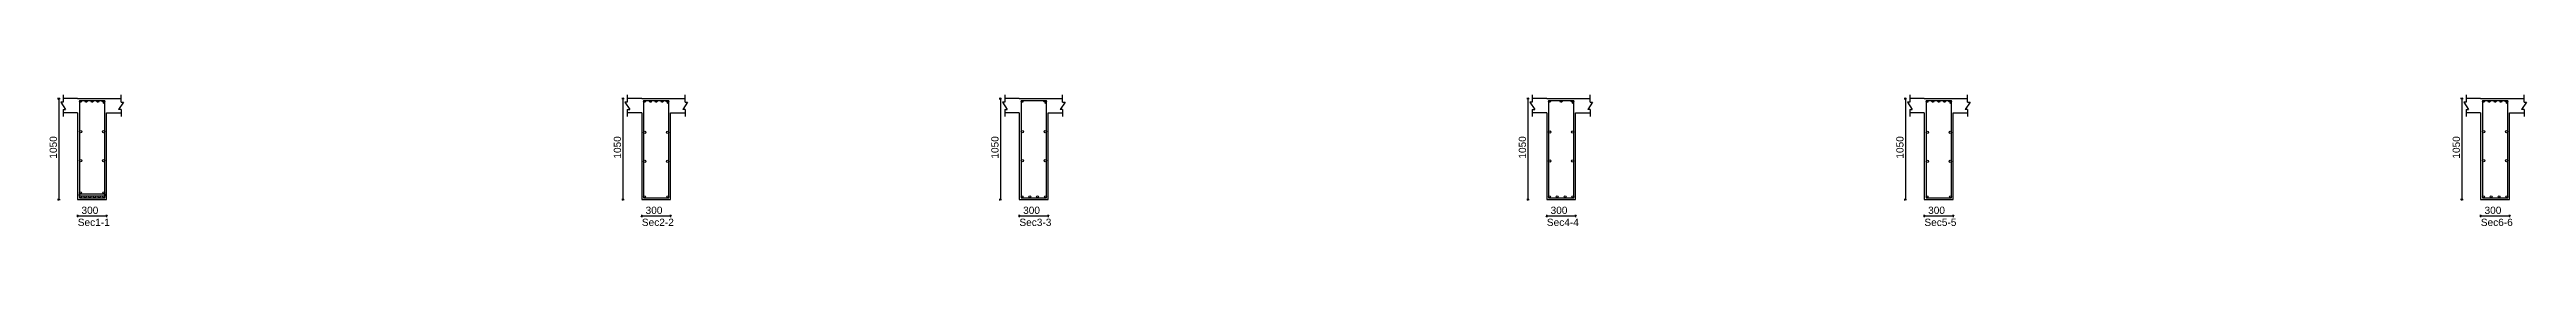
# Model space of a CAD drawing. Extents: x 0 to 98, y 3 to 248.
# Drawn here: x 5.38 to 31.07, y 147.57 to 148.93 of the extents above; entities that cross this region are included whole.
import ezdxf

# ---------------------------------------------------------------- set-up
doc = ezdxf.new("R2010")
doc.units = 0
for name, color, linetype in [('Beam_Cross_Label', 4, 'CONTINUOUS'), ('Beam_CrossSection', 2, 'CONTINUOUS'), ('dim_all', 7, 'CONTINUOUS'), ('main_botbars', 4, 'CONTINUOUS'), ('main_topbars', 4, 'CONTINUOUS'), ('Sidefacebar', 140, 'CONTINUOUS'), ('Spacerbar', 7, 'CONTINUOUS'), ('Stirrup_bar', 1, 'CONTINUOUS')]:
    doc.layers.add(name, color=color, linetype=linetype)
doc.styles.add('STRUDS_Arial', font='ARIAL.TTF', dxfattribs={"height": 0.04})

msp = doc.modelspace()

# ---------------------------------------------------------------- texts
at = {"layer": 'Beam_Cross_Label', "style": 'STRUDS_Arial'}
for s, p in [('Sec1-1', (5.6715, 147.568)), ('Sec2-2', (11.5215, 147.568)), ('Sec3-3', (15.4365, 147.568)), ('Sec4-4', (20.9065, 147.568)), ('Sec5-5', (24.8215, 147.568)), ('Sec6-6', (30.5915, 147.568))]:
    msp.add_text(s, height=0.075, dxfattribs=at).set_placement(p)
at = {"layer": 'dim_all', "style": 'STRUDS_Arial'}
for p in [(5.455, 148.268), (11.305, 148.268), (15.22, 148.268), (20.69, 148.268), (24.605, 148.268), (30.375, 148.268)]:
    msp.add_text('1050', height=0.075, rotation=90, dxfattribs=at).set_placement(p)
for p in [(5.71, 147.693), (11.56, 147.693), (15.475, 147.693), (20.945, 147.693), (24.86, 147.693), (30.63, 147.693)]:
    msp.add_text('300', height=0.075, dxfattribs=at).set_placement(p)

# ---------------------------------------------------------------- linework, layer by layer
at = {"layer": 'Beam_CrossSection'}
for p, q in [((5.52, 148.855), (5.495, 148.855)), ((5.495, 148.855), (5.545, 148.78)), ((5.52, 148.93), (5.52, 148.855)), ((5.67, 148.893), (5.52, 148.893)), ((5.52, 148.78), (5.52, 148.705)), ((5.52, 148.78), (5.545, 148.78)), ((5.67, 148.743), (5.52, 148.743)), ((5.67, 148.893), (5.97, 148.893)), ((5.67, 148.893), (5.67, 148.893)), ((5.67, 148.743), (5.67, 147.843)), ((5.97, 148.893), (5.97, 148.893)), ((5.97, 148.893), (6.12, 148.893)), ((5.97, 147.843), (5.97, 148.743)), ((5.97, 148.743), (6.12, 148.743)), ((6.145, 148.855), (6.095, 148.78)), ((6.12, 148.78), (6.095, 148.78)), ((6.12, 148.855), (6.12, 148.93)), ((6.12, 148.855), (6.145, 148.855)), ((6.12, 148.78), (6.12, 148.705)), ((11.37, 148.855), (11.345, 148.855)), ((11.345, 148.855), (11.395, 148.78)), ((11.37, 148.93), (11.37, 148.855)), ((11.52, 148.893), (11.37, 148.893)), ((11.37, 148.78), (11.37, 148.705)), ((11.37, 148.78), (11.395, 148.78)), ((11.52, 148.743), (11.37, 148.743)), ((11.52, 148.893), (11.82, 148.893)), ((11.52, 148.893), (11.52, 148.893)), ((11.52, 148.743), (11.52, 147.843)), ((11.82, 148.893), (11.82, 148.893)), ((11.82, 148.893), (11.97, 148.893)), ((11.82, 147.843), (11.82, 148.743)), ((11.82, 148.743), (11.97, 148.743)), ((11.995, 148.855), (11.945, 148.78)), ((11.97, 148.78), (11.945, 148.78)), ((11.97, 148.855), (11.97, 148.93)), ((11.97, 148.855), (11.995, 148.855)), ((11.97, 148.78), (11.97, 148.705)), ((15.285, 148.855), (15.26, 148.855)), ((15.26, 148.855), (15.31, 148.78)), ((15.285, 148.93), (15.285, 148.855)), ((15.435, 148.893), (15.285, 148.893)), ((15.285, 148.78), (15.285, 148.705)), ((15.285, 148.78), (15.31, 148.78)), ((15.435, 148.743), (15.285, 148.743)), ((15.435, 148.893), (15.735, 148.893)), ((15.435, 148.893), (15.435, 148.893)), ((15.435, 148.743), (15.435, 147.843)), ((15.735, 148.893), (15.735, 148.893)), ((15.735, 148.893), (15.885, 148.893)), ((15.735, 147.843), (15.735, 148.743)), ((15.735, 148.743), (15.885, 148.743)), ((15.91, 148.855), (15.86, 148.78)), ((15.885, 148.78), (15.86, 148.78)), ((15.885, 148.855), (15.885, 148.93)), ((15.885, 148.855), (15.91, 148.855)), ((15.885, 148.78), (15.885, 148.705)), ((20.755, 148.855), (20.73, 148.855)), ((20.73, 148.855), (20.78, 148.78)), ((20.755, 148.93), (20.755, 148.855)), ((20.905, 148.893), (20.755, 148.893)), ((20.755, 148.78), (20.755, 148.705)), ((20.755, 148.78), (20.78, 148.78)), ((20.905, 148.743), (20.755, 148.743)), ((20.905, 148.893), (21.205, 148.893)), ((20.905, 148.893), (20.905, 148.893)), ((20.905, 148.743), (20.905, 147.843)), ((21.205, 148.893), (21.205, 148.893)), ((21.205, 148.893), (21.355, 148.893)), ((21.205, 147.843), (21.205, 148.743)), ((21.205, 148.743), (21.355, 148.743)), ((21.38, 148.855), (21.33, 148.78)), ((21.355, 148.78), (21.33, 148.78)), ((21.355, 148.855), (21.355, 148.93)), ((21.355, 148.855), (21.38, 148.855)), ((21.355, 148.78), (21.355, 148.705)), ((24.67, 148.855), (24.645, 148.855)), ((24.645, 148.855), (24.695, 148.78)), ((24.67, 148.93), (24.67, 148.855)), ((24.82, 148.893), (24.67, 148.893)), ((24.67, 148.78), (24.67, 148.705)), ((24.67, 148.78), (24.695, 148.78)), ((24.82, 148.743), (24.67, 148.743)), ((24.82, 148.893), (25.12, 148.893)), ((24.82, 148.893), (24.82, 148.893)), ((24.82, 148.743), (24.82, 147.843)), ((25.12, 148.893), (25.12, 148.893)), ((25.12, 148.893), (25.27, 148.893)), ((25.12, 147.843), (25.12, 148.743)), ((25.12, 148.743), (25.27, 148.743)), ((25.295, 148.855), (25.245, 148.78)), ((25.27, 148.78), (25.245, 148.78)), ((25.27, 148.855), (25.27, 148.93)), ((25.27, 148.855), (25.295, 148.855)), ((25.27, 148.78), (25.27, 148.705)), ((30.44, 148.855), (30.415, 148.855)), ((30.415, 148.855), (30.465, 148.78)), ((30.44, 148.93), (30.44, 148.855)), ((30.59, 148.893), (30.44, 148.893)), ((30.44, 148.78), (30.44, 148.705)), ((30.44, 148.78), (30.465, 148.78)), ((30.59, 148.743), (30.44, 148.743)), ((30.59, 148.893), (30.89, 148.893)), ((30.59, 148.893), (30.59, 148.893)), ((30.59, 148.743), (30.59, 147.843)), ((30.89, 148.893), (30.89, 148.893)), ((30.89, 148.893), (31.04, 148.893)), ((30.89, 147.843), (30.89, 148.743)), ((30.89, 148.743), (31.04, 148.743)), ((31.065, 148.855), (31.015, 148.78)), ((31.04, 148.78), (31.015, 148.78)), ((31.04, 148.855), (31.04, 148.93)), ((31.04, 148.855), (31.065, 148.855)), ((31.04, 148.78), (31.04, 148.705)), ((5.67, 147.843), (5.97, 147.843)), ((11.52, 147.843), (11.82, 147.843)), ((15.435, 147.843), (15.735, 147.843)), ((20.905, 147.843), (21.205, 147.843)), ((24.82, 147.843), (25.12, 147.843)), ((30.59, 147.843), (30.89, 147.843))]:
    msp.add_line(p, q, dxfattribs=at)
at = {"layer": 'dim_all'}
for p, q in [((5.475, 148.893), (5.4625, 148.893)), ((5.475, 148.893), (5.4662, 148.884)), ((5.475, 148.893), (5.4838, 148.901)), ((5.475, 148.893), (5.4875, 148.893)), ((5.475, 148.893), (5.475, 147.843)), ((11.325, 148.893), (11.3125, 148.893)), ((11.325, 148.893), (11.3162, 148.884)), ((11.325, 148.893), (11.3338, 148.901)), ((11.325, 148.893), (11.3375, 148.893)), ((11.325, 148.893), (11.325, 147.843)), ((15.24, 148.893), (15.2275, 148.893)), ((15.24, 148.893), (15.2312, 148.884)), ((15.24, 148.893), (15.2488, 148.901)), ((15.24, 148.893), (15.2525, 148.893)), ((15.24, 148.893), (15.24, 147.843)), ((20.71, 148.893), (20.6975, 148.893)), ((20.71, 148.893), (20.7012, 148.884)), ((20.71, 148.893), (20.7188, 148.901)), ((20.71, 148.893), (20.7225, 148.893)), ((20.71, 148.893), (20.71, 147.843)), ((24.625, 148.893), (24.6125, 148.893)), ((24.625, 148.893), (24.6162, 148.884)), ((24.625, 148.893), (24.6338, 148.901)), ((24.625, 148.893), (24.6375, 148.893)), ((24.625, 148.893), (24.625, 147.843)), ((30.395, 148.893), (30.3825, 148.893)), ((30.395, 148.893), (30.3862, 148.884)), ((30.395, 148.893), (30.4039, 148.901)), ((30.395, 148.893), (30.4075, 148.893)), ((30.395, 148.893), (30.395, 147.843)), ((5.475, 147.843), (5.4625, 147.843)), ((5.475, 147.843), (5.4662, 147.834)), ((5.475, 147.843), (5.4838, 147.851)), ((5.475, 147.843), (5.4875, 147.843)), ((11.325, 147.843), (11.3125, 147.843)), ((11.325, 147.843), (11.3162, 147.834)), ((11.325, 147.843), (11.3338, 147.851)), ((11.325, 147.843), (11.3375, 147.843)), ((15.24, 147.843), (15.2275, 147.843)), ((15.24, 147.843), (15.2312, 147.834)), ((15.24, 147.843), (15.2488, 147.851)), ((15.24, 147.843), (15.2525, 147.843)), ((20.71, 147.843), (20.6975, 147.843)), ((20.71, 147.843), (20.7012, 147.834)), ((20.71, 147.843), (20.7188, 147.851)), ((20.71, 147.843), (20.7225, 147.843)), ((24.625, 147.843), (24.6125, 147.843)), ((24.625, 147.843), (24.6162, 147.834)), ((24.625, 147.843), (24.6338, 147.851)), ((24.625, 147.843), (24.6375, 147.843)), ((30.395, 147.843), (30.3825, 147.843)), ((30.395, 147.843), (30.3862, 147.834)), ((30.395, 147.843), (30.4039, 147.851)), ((30.395, 147.843), (30.4075, 147.843)), ((5.67, 147.673), (5.6612, 147.664)), ((5.67, 147.673), (5.67, 147.685)), ((5.67, 147.673), (5.6788, 147.681)), ((5.67, 147.673), (5.67, 147.66)), ((5.67, 147.673), (5.97, 147.673)), ((5.97, 147.673), (5.9612, 147.664)), ((5.97, 147.673), (5.97, 147.685)), ((5.97, 147.673), (5.9788, 147.681)), ((5.97, 147.673), (5.97, 147.66)), ((11.52, 147.673), (11.5112, 147.664)), ((11.52, 147.673), (11.52, 147.685)), ((11.52, 147.673), (11.5288, 147.681)), ((11.52, 147.673), (11.52, 147.66)), ((11.52, 147.673), (11.82, 147.673)), ((11.82, 147.673), (11.8112, 147.664)), ((11.82, 147.673), (11.82, 147.685)), ((11.82, 147.673), (11.8288, 147.681)), ((11.82, 147.673), (11.82, 147.66)), ((15.435, 147.673), (15.4262, 147.664)), ((15.435, 147.673), (15.435, 147.685)), ((15.435, 147.673), (15.4438, 147.681)), ((15.435, 147.673), (15.435, 147.66)), ((15.435, 147.673), (15.735, 147.673)), ((15.735, 147.673), (15.7262, 147.664)), ((15.735, 147.673), (15.735, 147.685)), ((15.735, 147.673), (15.7438, 147.681)), ((15.735, 147.673), (15.735, 147.66)), ((20.905, 147.673), (20.8962, 147.664)), ((20.905, 147.673), (20.905, 147.685)), ((20.905, 147.673), (20.9138, 147.681)), ((20.905, 147.673), (20.905, 147.66)), ((20.905, 147.673), (21.205, 147.673)), ((21.205, 147.673), (21.1962, 147.664)), ((21.205, 147.673), (21.205, 147.685)), ((21.205, 147.673), (21.2138, 147.681)), ((21.205, 147.673), (21.205, 147.66)), ((24.82, 147.673), (24.8112, 147.664)), ((24.82, 147.673), (24.82, 147.685)), ((24.82, 147.673), (24.8288, 147.681)), ((24.82, 147.673), (24.82, 147.66)), ((24.82, 147.673), (25.12, 147.673)), ((25.12, 147.673), (25.1112, 147.664)), ((25.12, 147.673), (25.12, 147.685)), ((25.12, 147.673), (25.1288, 147.681)), ((25.12, 147.673), (25.12, 147.66)), ((30.59, 147.673), (30.5812, 147.664)), ((30.59, 147.673), (30.59, 147.685)), ((30.59, 147.673), (30.5989, 147.681)), ((30.59, 147.673), (30.59, 147.66)), ((30.59, 147.673), (30.89, 147.673)), ((30.89, 147.673), (30.8812, 147.664)), ((30.89, 147.673), (30.89, 147.685)), ((30.89, 147.673), (30.8988, 147.681)), ((30.89, 147.673), (30.89, 147.66))]:
    msp.add_line(p, q, dxfattribs=at)
at = {"layer": 'main_botbars'}
for centre in [(5.6988, 147.911), (5.6988, 147.871), (5.7473, 147.871), (5.7957, 147.871), (5.8442, 147.871), (5.8928, 147.871), (5.9413, 147.911), (5.9413, 147.871), (11.5488, 147.871), (11.7913, 147.871), (15.4638, 147.871), (15.5446, 147.871), (15.6254, 147.871), (15.7063, 147.871), (20.9338, 147.871), (21.0146, 147.871), (21.0954, 147.871), (21.1763, 147.871), (24.8488, 147.871), (25.0913, 147.871), (30.6188, 147.871), (30.6996, 147.871), (30.7804, 147.871), (30.8613, 147.871)]:
    msp.add_circle(centre, 0.01, dxfattribs=at)
at = {"layer": 'main_topbars'}
for centre in [(5.6988, 148.864), (5.7594, 148.864), (5.82, 148.864), (5.8806, 148.864), (5.9413, 148.864), (11.5488, 148.864), (11.6094, 148.864), (11.67, 148.864), (11.7306, 148.864), (11.7913, 148.864), (15.4638, 148.864), (15.7063, 148.864), (20.9338, 148.864), (21.055, 148.864), (21.1763, 148.864), (24.8488, 148.864), (24.9094, 148.864), (24.97, 148.864), (25.0306, 148.864), (25.0913, 148.864), (30.6188, 148.864), (30.6794, 148.864), (30.74, 148.864), (30.8006, 148.864), (30.8613, 148.864)]:
    msp.add_circle(centre, 0.01, dxfattribs=at)
at = {"layer": 'Sidefacebar'}
for centre in [(5.701, 148.548), (5.939, 148.548), (11.551, 148.54), (11.789, 148.54), (15.466, 148.548), (15.704, 148.548), (20.936, 148.544), (21.174, 148.544), (24.851, 148.54), (25.089, 148.54), (30.621, 148.548), (30.859, 148.548), (5.701, 148.248), (5.939, 148.248), (11.551, 148.24), (11.789, 148.24), (15.466, 148.248), (15.704, 148.248), (20.936, 148.244), (21.174, 148.244), (24.851, 148.24), (25.089, 148.24), (30.621, 148.248), (30.859, 148.248)]:
    msp.add_circle(centre, 0.012, dxfattribs=at)
at = {"layer": 'Spacerbar'}
for p, q in [((5.6857, 147.901), (5.9543, 147.901)), ((5.6857, 147.901), (5.6857, 147.881)), ((5.6857, 147.881), (5.9543, 147.881)), ((5.9543, 147.901), (5.9543, 147.881))]:
    msp.add_line(p, q, dxfattribs=at)
at = {"layer": 'Stirrup_bar'}
for p, q in [((5.6887, 148.874), (5.6887, 147.861)), ((5.6887, 148.874), (5.9512, 148.874)), ((5.9342, 148.871), (5.92, 148.857)), ((5.9483, 148.857), (5.9342, 148.843)), ((5.9512, 147.861), (5.9512, 148.874)), ((11.5388, 148.874), (11.5388, 147.861)), ((11.5388, 148.874), (11.8013, 148.874)), ((11.7842, 148.871), (11.77, 148.857)), ((11.7983, 148.857), (11.7842, 148.843)), ((11.8013, 147.861), (11.8013, 148.874)), ((15.4538, 148.874), (15.4538, 147.861)), ((15.4538, 148.874), (15.7163, 148.874)), ((15.6992, 148.871), (15.685, 148.857)), ((15.7133, 148.857), (15.6992, 148.843)), ((15.7163, 147.861), (15.7163, 148.874)), ((20.9238, 148.874), (20.9238, 147.861)), ((20.9238, 148.874), (21.1863, 148.874)), ((21.1692, 148.871), (21.155, 148.857)), ((21.1833, 148.857), (21.1692, 148.843)), ((21.1863, 147.861), (21.1863, 148.874)), ((24.8388, 148.874), (24.8388, 147.861)), ((24.8388, 148.874), (25.1013, 148.874)), ((25.0842, 148.871), (25.07, 148.857)), ((25.0983, 148.857), (25.0842, 148.843)), ((25.1013, 147.861), (25.1013, 148.874)), ((30.6088, 148.874), (30.6088, 147.861)), ((30.6088, 148.874), (30.8713, 148.874)), ((30.8542, 148.871), (30.84, 148.857)), ((30.8683, 148.857), (30.8542, 148.843)), ((30.8713, 147.861), (30.8713, 148.874)), ((5.6887, 147.861), (5.9512, 147.861)), ((11.5388, 147.861), (11.8013, 147.861)), ((15.4538, 147.861), (15.7163, 147.861)), ((20.9238, 147.861), (21.1863, 147.861)), ((24.8388, 147.861), (25.1013, 147.861)), ((30.6088, 147.861), (30.8713, 147.861))]:
    msp.add_line(p, q, dxfattribs=at)

msp.set_redraw_order([(e.dxf.handle, doc.entitydb.next_handle()) for e in msp.query("TEXT MTEXT ATTDEF DIMENSION ARC_DIMENSION")])  # texts and dimensions are drawn at this point

doc.saveas('drawing.dxf')
